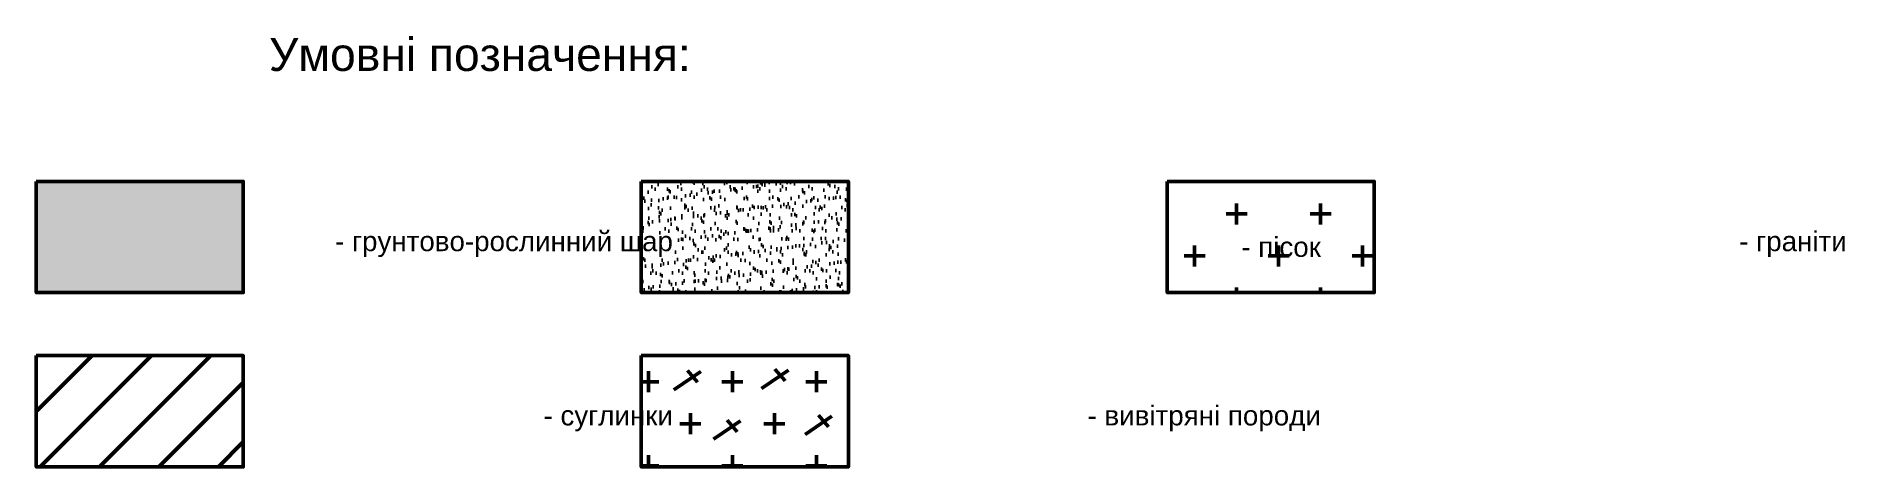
# Model space of a CAD drawing. Header units: millimetres. Extents: x 46 to 660, y -60 to 1067.
# Drawn here: x 136.8 to 410.1, y -59.6 to 5.6 of the extents above; entities that cross this region are included whole.
import ezdxf

# ---------------------------------------------------------------- set-up
doc = ezdxf.new("R2010")
doc.units = ezdxf.units.MM
doc.layers.add('Штриховка', color=60, linetype='Continuous', lineweight=50)
doc.styles.get("Standard").update_dxf_attribs({"font": 'ARIAL.TTF'})
pattern_1 = [(0, (-96.15, -167.374), (6.35, 6.35), [3.175, -9.525]), (90, (-94.5626, -168.9613), (-6.35, 6.35), [3.175, -9.525])]

msp = doc.modelspace()

# ---------------------------------------------------------------- texts
at = {"char_height": 3, "attachment_point": 9}
for s, width, insert in [('- грунтово-рослинний шар', 60.27081, (233.001, -27.856)), ('- граніти', 67.72723, (410.404, -27.856)), ('- пісок', 67.72723, (330.921, -27.856)), ('- суглинки', 60.72651, (233.001, -54.22)), ('- вивітряні породи', 67.72723, (330.921, -54.22))]:
    msp.add_mtext_dynamic_manual_height_columns(s, width=width, gutter_width=12.5, heights=[0], dxfattribs=dict(at, insert=insert))
at = {"layer": 'Штриховка', "insert": (171.946, 5.318), "char_height": 5, "width": 112.06902, "attachment_point": 1}
msp.add_mtext('Умовні позначення:', dxfattribs=at)

# ---------------------------------------------------------------- hatches: boundary and pattern name
at = {"layer": 'Штриховка'}
h = msp.add_hatch(color=91, dxfattribs=at)
h.dxf.hatch_style = 1
h.paths.add_polyline_path([(136.771, -16.386), (136.771, -33.223), (168.072, -33.223), (168.072, -16.386)])
h = msp.add_hatch(dxfattribs=at)
h.set_pattern_fill('AR-SAND', scale=0.05)
h.set_pattern_definition([(37.5, (-96.15, -167.3738), (-0.080002, 2.447066), [0, -1.9304, 0, -2.159, 0, -2.06375]), (7.5, (-96.15, -167.3738), (2.247616, 3.584126), [0, -1.0414, 0, -1.7399, 0, -0.66675]), (327.5, (-97.7122, -167.3738), (3.954962, 0.007186), [0, -0.635, 0, -2.286, 0, -2.9845]), (317.5, (-97.712, -167.3738), (3.817782, 1.114647), [0, -0.3175, 0, -1.4986, 0, -1.7145])])
h.paths.add_polyline_path([(228.217, -16.386), (228.217, -33.223), (259.519, -33.223), (259.519, -16.386)])
h = msp.add_hatch(dxfattribs=at)
h.set_pattern_fill('CROSS', color=256)
h.set_pattern_definition(pattern_1)
h.paths.add_polyline_path([(307.7, -16.386), (307.7, -33.223), (339.002, -33.223), (339.002, -16.386)])
h = msp.add_hatch(dxfattribs=at)
h.set_pattern_fill('LINE', scale=2, angle=45)
h.set_pattern_definition([(45, (-96.15, -167.374), (-4.49013, 4.49013), [])])
h.paths.add_polyline_path([(136.771, -42.75), (136.771, -59.587), (168.072, -59.587), (168.072, -42.75)])
h = msp.add_hatch(dxfattribs=at)
h.set_pattern_fill('CROSS', color=256)
h.set_pattern_definition(pattern_1)
h.paths.add_polyline_path([(228.217, -42.75), (228.217, -59.587), (259.519, -59.587), (259.519, -42.75)])

# ---------------------------------------------------------------- linework, layer by layer
for p, q in [((233.162, -47.917), (237.212, -45.136)), ((236.705, -46.78), (235.187, -45.01)), ((246.404, -47.731), (250.454, -44.95)), ((249.948, -46.593), (248.429, -44.824)), ((252.994, -54.687), (257.044, -51.906)), ((256.538, -53.549), (255.019, -51.779)), ((239.153, -55.419), (243.203, -52.638)), ((242.697, -54.281), (241.178, -52.511))]:
    msp.add_line(p, q, dxfattribs=at)
for points in [[(136.771, -16.386), (168.072, -16.386), (168.072, -33.223), (136.771, -33.223)], [(228.217, -16.386), (259.519, -16.386), (259.519, -33.223), (228.217, -33.223)], [(307.7, -16.386), (339.002, -16.386), (339.002, -33.223), (307.7, -33.223)], [(136.771, -42.75), (168.072, -42.75), (168.072, -59.587), (136.771, -59.587)], [(228.217, -42.75), (259.519, -42.75), (259.519, -59.587), (228.217, -59.587)]]:
    msp.add_lwpolyline(points, close=True, dxfattribs=at)

msp.set_redraw_order([(e.dxf.handle, doc.entitydb.next_handle()) for e in msp.query("TEXT MTEXT ATTDEF DIMENSION ARC_DIMENSION")])  # texts and dimensions are drawn at this point

doc.saveas('drawing.dxf')
